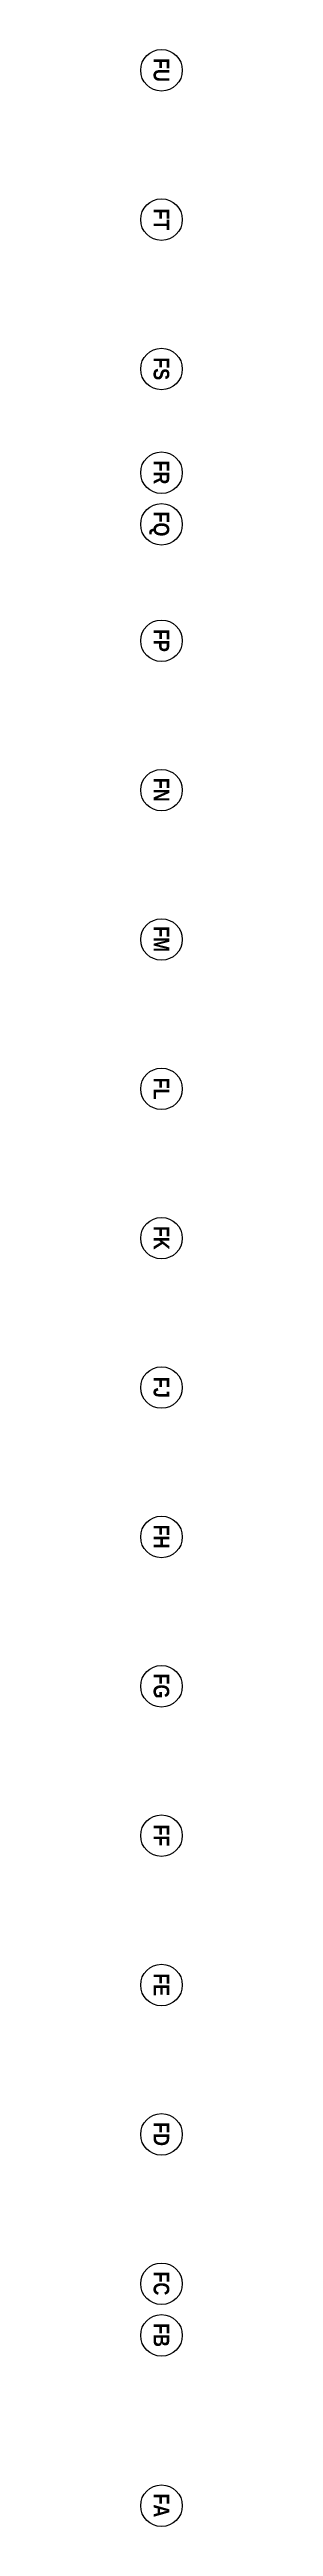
# Model space of a CAD drawing. Extents: x -14231 to 413940, y -171733 to 124993.
# Drawn here: x 181670 to 183670, y -141343 to -21943 of the extents above; entities that cross this region are included whole.
import ezdxf

# ---------------------------------------------------------------- set-up
doc = ezdxf.new("R2010")
doc.units = 0
doc.header["$LTSCALE"] = 8
doc.layers.add('A-_ANOTGRID_E', color=7, linetype='CONTINUOUS', lineweight=9)
doc.styles.add('Arial Narrow_B', font='ARIALNB.TTF', dxfattribs={"height": 750})

msp = doc.modelspace()

# ---------------------------------------------------------------- texts
at = {"layer": 'A-_ANOTGRID_E', "color": 253, "true_color": 0xaaaaaa, "char_height": 750, "attachment_point": 1, "rotation": 270, "style": 'Arial Narrow_B'}
for s, insert, width in [('FU', (183041.4484, -22355.5413), 1402.953125), ('FT', (183041.4484, -29605.5413), 1282.7), ('FS', (183041.4484, -36780.5413), 1342.826562), ('FR', (183041.4484, -41755.5413), 1402.953125), ('FQ', (183041.4484, -44218.0413), 1463.079687), ('FP', (183041.4484, -49880.5413), 1342.826562), ('FN', (183041.4484, -57055.5413), 1402.953125), ('FM', (183041.4484, -64206.7913), 1523.20625), ('FL', (183041.4484, -71505.5413), 1282.7), ('FK', (183041.4484, -78655.5413), 1402.953125), ('FJ', (183041.4484, -85930.5413), 1222.573437), ('FH', (183041.4484, -93055.5413), 1402.953125), ('FG', (183041.4484, -100230.5413), 1463.079687), ('FF', (183041.4484, -107505.5413), 1282.7), ('FE', (183041.4484, -114680.5413), 1342.826562), ('FD', (183041.4484, -121855.5413), 1402.953125), ('FC', (183041.4484, -129055.5413), 1402.953125), ('FB', (183041.4484, -131543.0413), 1402.953125), ('FA', (183041.4484, -139755.5413), 1402.953125)]:
    msp.add_mtext(s, dxfattribs=dict(at, insert=insert, width=width))

# ---------------------------------------------------------------- blocks, each defined once
blk = doc.blocks.new('Grid - 4 mm Dia-18759-PH1 LEVEL 3 - PROBE')
at = {"layer": 'A-_ANOTGRID_E', "color": 253, "true_color": 0xaaaaaa}
blk.add_circle((0, 0), 4, dxfattribs=at)

# ---------------------------------------------------------------- block references
at = {"layer": 'A-_ANOTGRID_E', "color": 254, "lineweight": 5, "true_color": 0xd4d4d4, "xscale": 249.9999999999999, "yscale": 249.9999999999999, "zscale": 249.9999999999999, "rotation": 270}
for p in [(182670.0847, -22943.3464), (182670.0847, -30143.3464), (182670.0847, -37343.3464), (182670.0847, -42343.3464), (182670.0847, -44830.8464), (182670.0847, -50443.3464), (182670.0847, -57643.3464), (182670.0847, -64843.3464), (182670.0847, -72043.3464), (182670.0847, -79243.3464), (182670.0847, -86443.3464), (182670.0847, -93643.3464), (182670.0847, -100843.3464), (182670.0847, -108043.3464), (182670.0847, -115243.3464), (182670.0847, -122443.3464), (182670.0847, -129643.3464), (182670.0847, -132130.8464), (182670.0847, -140343.3464)]:
    msp.add_blockref('Grid - 4 mm Dia-18759-PH1 LEVEL 3 - PROBE', p, dxfattribs=at)

msp.set_redraw_order([(e.dxf.handle, doc.entitydb.next_handle()) for e in msp.query("TEXT MTEXT ATTDEF DIMENSION ARC_DIMENSION")])  # texts and dimensions are drawn at this point

doc.saveas('drawing.dxf')
